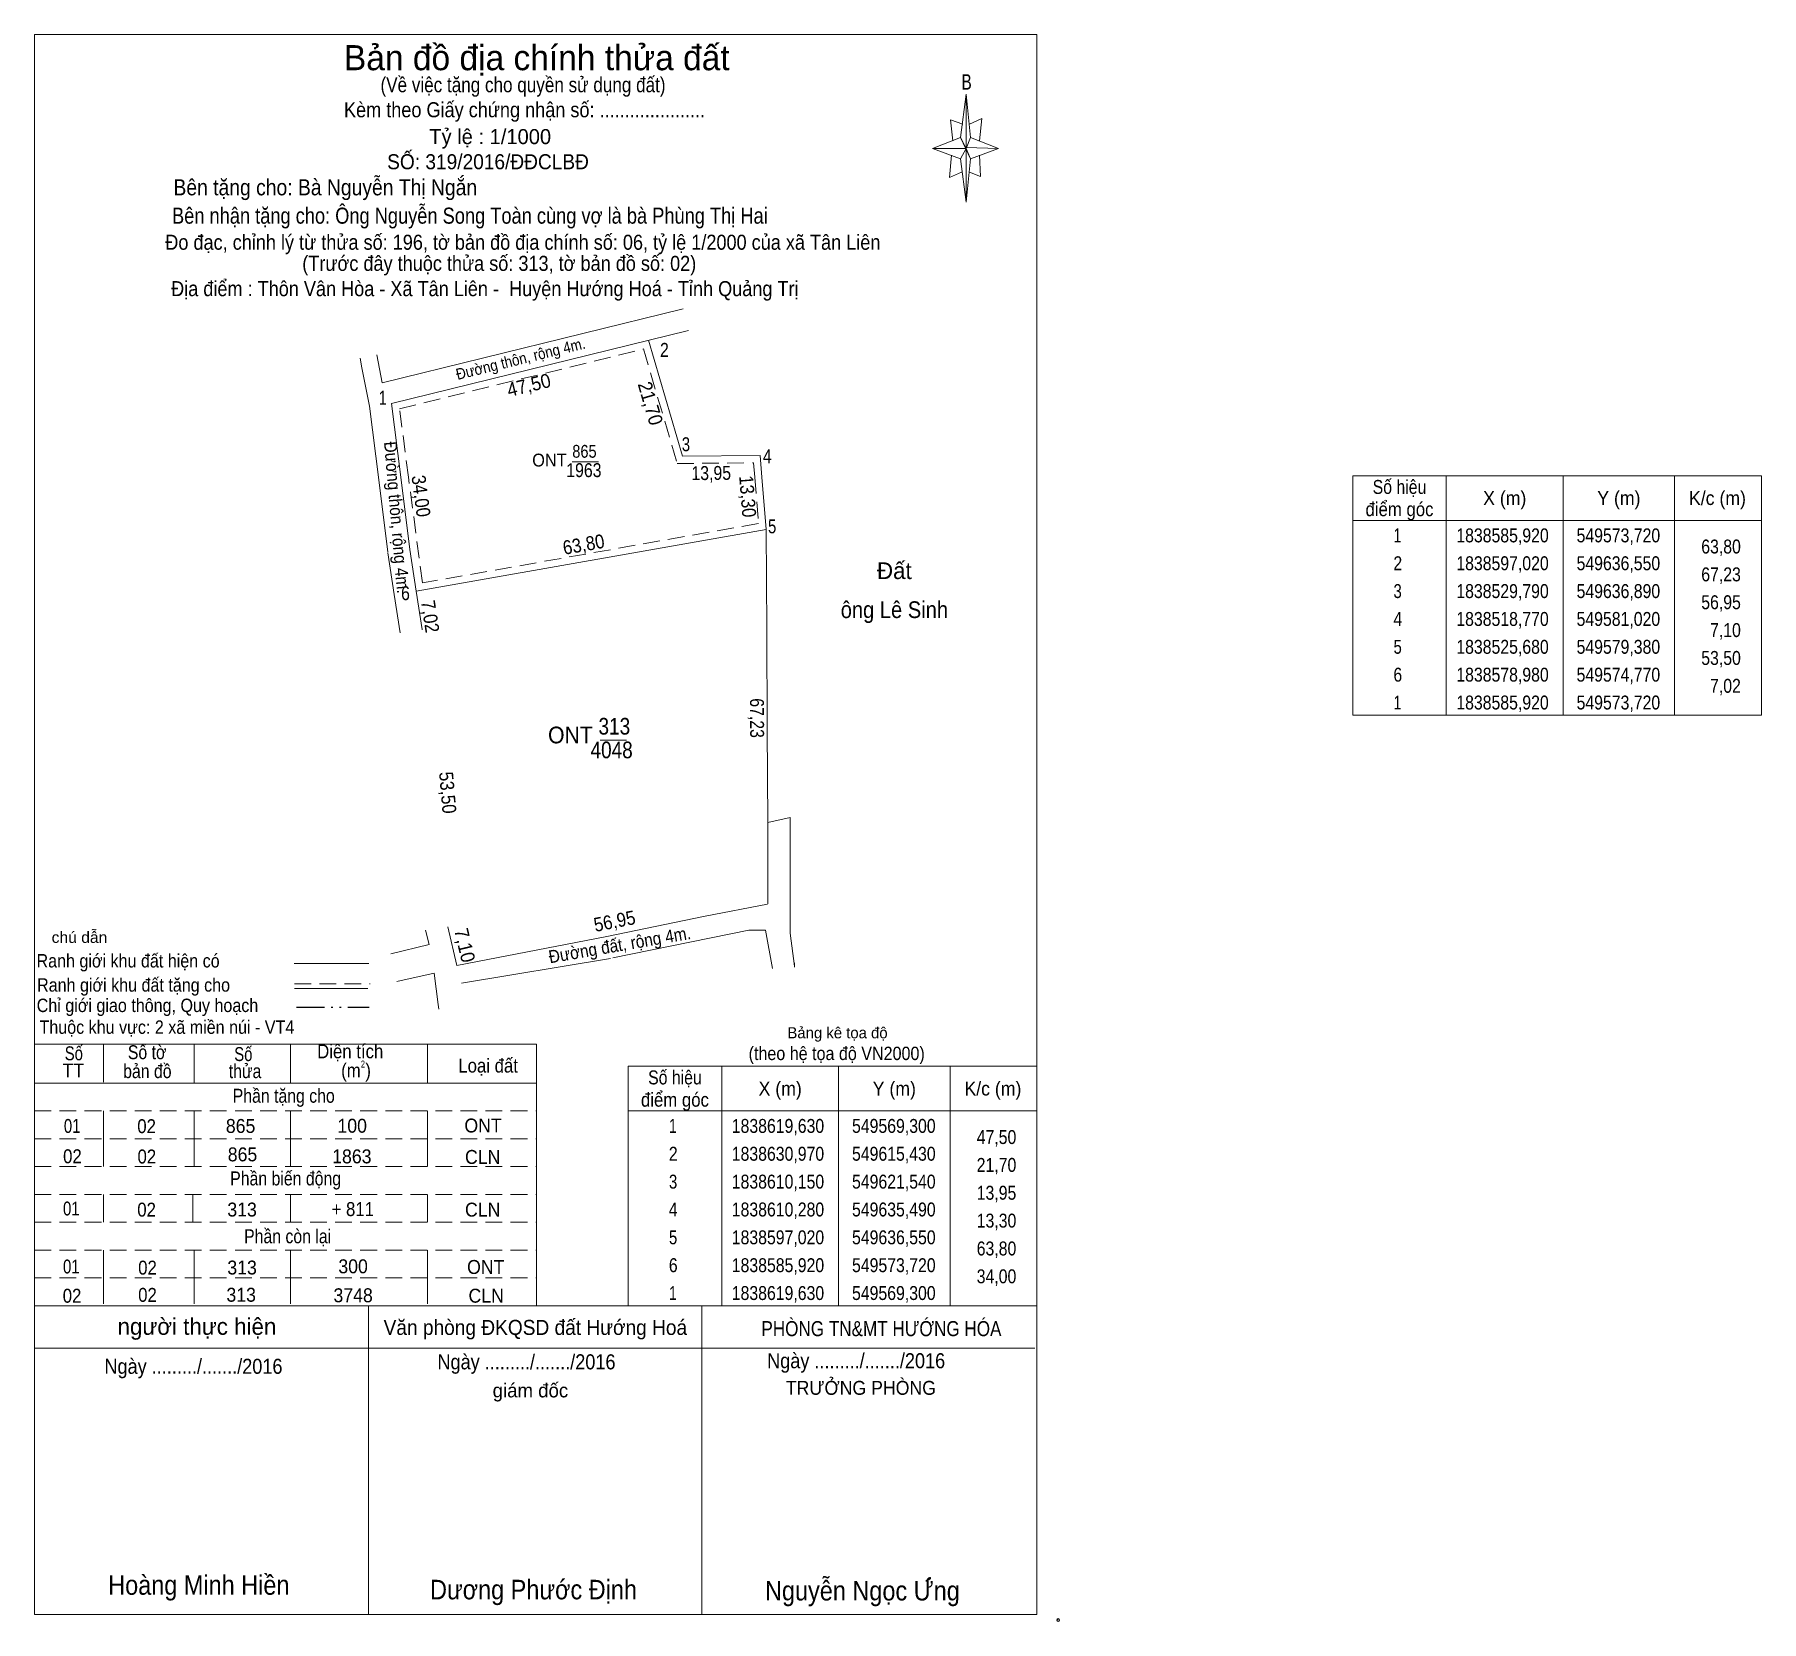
# Model space of a CAD drawing. Header units: metres. Extents: x 546685 to 549815, y 1838297 to 1838686.
# Drawn here: x 549505.2 to 549815.3, y 1838401 to 1838685.9 of the extents above; entities that cross this region are included whole.
import ezdxf
from ezdxf.enums import TextEntityAlignment as Align

# ---------------------------------------------------------------- set-up
doc = ezdxf.new("R2010")
doc.units = ezdxf.units.M
doc.header["$PDMODE"] = 32
doc.header["$PDSIZE"] = 0.5
for name, pattern in [('DASH_DOUBLE_DOT', [9.2, 5, -1.2, 0.3, -1.2, 0.3, -1.2]), ('DOTTED', [1.5, 0.3, -1.2]), ('MEDIUM_DASHED', [4.5, 3, -1.5])]:
    doc.linetypes.add(name, pattern=pattern)
for name, color, linetype, lineweight in [('1', 7, 'DOTTED', 13), ('14', 7, 'Continuous', 13), ('63', 7, 'Continuous', 13), ('7', 7, 'Continuous', 13)]:
    doc.layers.add(name, color=color, linetype=linetype, lineweight=lineweight)

msp = doc.modelspace()

# ---------------------------------------------------------------- texts
at = {"layer": '1', "width": 0.85}
msp.add_text('1963', height=2.5, dxfattribs=at).set_placement((549603.83, 1838606.41), align=Align.CENTER)
at = {"layer": '14'}
for s, width, p in [('865', 0.85, (549603.93, 1838609.89)), ('ONT', 0.95, (549597.635, 1838608.32))]:
    msp.add_text(s, height=2.3, dxfattribs=dict(at, width=width)).set_placement(p, align=Align.CENTER)
at = {"layer": '63'}
for s, width, p in [(' 2', 0.85, (549619.08, 1838628)), (' 1', 0.75, (549568.39, 1838619.41)), (' 3', 0.8, (549622.9, 1838611.06)), (' 4', 0.85, (549637.55, 1838608.91)), (' 5', 0.8, (549638.38, 1838596.33)), ('63,80', 0.85, (549811.59, 1838592.7)), ('67,23', 0.85, (549811.59, 1838587.7)), (' 6', 0.85, (549572.58, 1838584.32)), ('56,95', 0.85, (549811.59, 1838582.7)), ('7,10', 0.85, (549811.59, 1838577.7)), ('53,50', 0.85, (549811.59, 1838572.7)), ('7,02', 0.85, (549811.59, 1838567.7)), ('47,50', 0.85, (549681.48, 1838486.7)), ('21,70', 0.85, (549681.48, 1838481.7)), ('13,95', 0.85, (549681.48, 1838476.7)), ('13,30', 0.85, (549681.48, 1838471.7)), ('63,80', 0.85, (549681.48, 1838466.7)), ('34,00', 0.85, (549681.48, 1838461.7))]:
    msp.add_text(s, height=2.5, dxfattribs=dict(at, width=width)).set_placement(p, align=Align.RIGHT)
for s, height, rotation, width, p in [('47,50', 2.5, 13.811, 0.95, (549594.242, 1838621.709)), ('21,70', 2.5, 286.355, 0.95, (549614.585, 1838619.297)), ('Đường thôn, rộng 4m.', 2.3, 274.932, 0.9, (549569.107, 1838599.074)), ('13,95', 2.5, 0.534, 0.85, (549626.708, 1838605.894)), ('34,00', 2.5, 277.47, 0.9, (549573.353, 1838602.848)), ('13,30', 2.5, 274.57, 0.9, (549632.007, 1838602.845)), ('63,80', 2.5, 10.019, 0.9, (549603.993, 1838593.11)), ('7,02', 2.5, 278.603, 0.9, (549574.999, 1838581.212)), ('67,23', 2.5, 270.29, 0.85, (549633.678, 1838563.151)), ('53,50', 2.5, 274.943, 0.9, (549578.142, 1838549.663)), ('56,95', 2.5, 11.158, 0.9, (549609.578, 1838525.491)), ('7,10', 2.5, 283.351, 0.95, (549581.228, 1838522.084))]:
    msp.add_text(s, height=height, rotation=rotation, dxfattribs=dict(at, width=width)).set_placement(p, align=Align.CENTER)
for s, width, p in [('Số hiệu', 0.85, (549750.29, 1838603.4)), ('điểm góc', 0.9, (549750.29, 1838599.4)), ('X (m)', 0.95, (549769.19, 1838601.4)), ('Y (m)', 0.95, (549789.685, 1838601.4)), ('K/c (m)', 0.95, (549807.39, 1838601.4)), (' 1', 0.75, (549749.585, 1838594.7)), ('1838585,920', 0.85, (549768.79, 1838594.7)), ('549573,720', 0.85, (549789.595, 1838594.7)), (' 2', 0.85, (549749.59, 1838589.7)), ('1838597,020', 0.85, (549768.79, 1838589.7)), ('549636,550', 0.85, (549789.595, 1838589.7)), (' 3', 0.8, (549749.59, 1838584.7)), ('1838529,790', 0.85, (549768.79, 1838584.7)), ('549636,890', 0.85, (549789.595, 1838584.7)), (' 4', 0.85, (549749.585, 1838579.7)), ('1838518,770', 0.85, (549768.79, 1838579.7)), ('549581,020', 0.85, (549789.595, 1838579.7)), (' 5', 0.8, (549749.59, 1838574.7)), ('1838525,680', 0.85, (549768.79, 1838574.7)), ('549579,380', 0.85, (549789.595, 1838574.7)), (' 6', 0.85, (549749.59, 1838569.7)), ('1838578,980', 0.85, (549768.79, 1838569.7)), ('549574,770', 0.85, (549789.595, 1838569.7)), (' 1', 0.75, (549749.585, 1838564.7)), ('1838585,920', 0.85, (549768.79, 1838564.7)), ('549573,720', 0.85, (549789.595, 1838564.7)), ('Số hiệu', 0.85, (549620.18, 1838497.4)), ('X (m)', 0.95, (549639.08, 1838495.4)), ('Y (m)', 0.95, (549659.575, 1838495.4)), ('K/c (m)', 0.95, (549677.28, 1838495.4)), ('điểm góc', 0.9, (549620.18, 1838493.4)), (' 1', 0.75, (549619.475, 1838488.7)), ('1838619,630', 0.85, (549638.68, 1838488.7)), ('549569,300', 0.85, (549659.485, 1838488.7)), (' 2', 0.85, (549619.48, 1838483.7)), ('1838630,970', 0.85, (549638.68, 1838483.7)), ('549615,430', 0.85, (549659.485, 1838483.7)), (' 3', 0.8, (549619.48, 1838478.7)), ('1838610,150', 0.85, (549638.68, 1838478.7)), ('549621,540', 0.85, (549659.485, 1838478.7)), (' 4', 0.85, (549619.475, 1838473.7)), ('1838610,280', 0.85, (549638.68, 1838473.7)), ('549635,490', 0.85, (549659.485, 1838473.7)), (' 5', 0.8, (549619.48, 1838468.7)), ('1838597,020', 0.85, (549638.68, 1838468.7)), ('549636,550', 0.85, (549659.485, 1838468.7)), (' 6', 0.85, (549619.48, 1838463.7)), ('1838585,920', 0.85, (549638.68, 1838463.7)), ('549573,720', 0.85, (549659.485, 1838463.7)), (' 1', 0.75, (549619.475, 1838458.7)), ('1838619,630', 0.85, (549638.68, 1838458.7)), ('549569,300', 0.85, (549659.485, 1838458.7))]:
    msp.add_text(s, height=2.5, dxfattribs=dict(at, width=width)).set_placement(p, align=Align.CENTER)
at = {"layer": '7'}
for s, height, p in [('Bản đồ địa chính thửa đất', 4.5, (549595.375, 1838679.45)), ('Tỷ lệ : 1/1000', 2.7, (549587.005, 1838666.18)), ('Đất', 3, (549659.575, 1838588.11)), ('Bảng kê tọa độ', 2, (549649.375, 1838505.67)), ('người thực hiện', 3, (549534.345, 1838452.45)), ('giám đốc', 2.5, (549594.23, 1838441.22))]:
    msp.add_text(s, height=height, dxfattribs=at).set_placement(p, align=Align.CENTER)
for s, height, width, p in [('(Về việc tặng cho quyền sử dụng đất)', 2.7, 0.85, (549592.9, 1838675.49)), ('B', 2.755, 0.75, (549672.56, 1838675.97)), ('Kèm theo Giấy chứng nhận số: .....................', 2.7, 0.9, (549593.175, 1838671)), ('SỐ: 319/2016/ĐĐCLBĐ', 2.7, 0.95, (549586.615, 1838661.67)), ('Đo đạc, chỉnh lý từ thửa số: 196, tờ bản đồ địa chính số: 06, tỷ lệ 1/2000 của xã Tân Liên', 2.7, 0.9, (549592.87, 1838647.22)), ('(Trước đây thuộc thửa số: 313, tờ bản đồ số: 02)', 2.7, 0.9, (549588.63, 1838643.43)), ('Địa điểm : Thôn Vân Hòa - Xã Tân Liên -  Huyện Hướng Hoá - Tỉnh Quảng Trị ', 2.7, 0.9, (549586.495, 1838638.89)), ('ông Lê Sinh', 3, 0.9, (549659.585, 1838581.11)), ('ONT', 3, 0.95, (549601.415, 1838558.62)), ('313', 3, 0.85, (549609.295, 1838560.19)), ('4048', 3, 0.85, (549608.81, 1838555.94)), ('chú dẫn', 2, 1.05, (549513.25, 1838522.8)), ('Ranh giới khu đất hiện có ', 2.4, 0.9, (549522.38, 1838518.39)), ('Ranh giới khu đất tặng cho ', 2.4, 0.9, (549523.365, 1838514.05)), ('Chỉ giới giao thông, Quy hoạch', 2.4, 0.9, (549525.465, 1838510.39)), ('Thuộc khu vực: 2 xã miền núi - VT4', 2.4, 0.9, (549528.95, 1838506.48)), ('Số', 2.5, 0.8, (549512.235, 1838501.73)), ('Số tờ', 2.5, 0.85, (549525.395, 1838501.93)), ('Số', 2.5, 0.8, (549542.675, 1838501.59)), ('Diện tích', 2.5, 0.9, (549561.87, 1838502.09)), ('(theo hệ tọa độ VN2000)', 2.4, 0.9, (549649.225, 1838501.77)), ('TT', 2.5, 0.95, (549512.145, 1838498.65)), ('bản đồ', 2.5, 0.85, (549525.44, 1838498.53)), ('thửa', 2.5, 0.85, (549542.985, 1838498.53)), ('(m )', 2.5, 0.9, (549562.915, 1838498.67)), ('2', 1.25, 0.8, (549564.145, 1838500.43)), ('Loại đất', 2.5, 0.9, (549586.63, 1838499.53)), ('Phần tặng cho ', 2.5, 0.85, (549550.32, 1838494.11)), ('01', 2.5, 0.8, (549511.935, 1838488.69)), ('02', 2.5, 0.9, (549525.305, 1838488.65)), ('865', 2.5, 0.95, (549542.185, 1838488.69)), ('100', 2.5, 0.95, (549562.225, 1838488.73)), ('ONT', 2.5, 0.95, (549585.725, 1838488.77)), ('02', 2.5, 0.9, (549511.985, 1838483.25)), ('02', 2.5, 0.9, (549525.345, 1838483.21)), ('865', 2.5, 0.95, (549542.525, 1838483.59)), ('1863', 2.5, 0.95, (549562.16, 1838483.23)), ('CLN', 2.5, 0.95, (549585.655, 1838483.13)), ('Phần biến động', 2.5, 0.85, (549550.27, 1838479.27)), ('01', 2.5, 0.8, (549511.785, 1838473.87)), ('02', 2.5, 0.9, (549525.305, 1838473.67)), ('313', 2.5, 0.95, (549542.45, 1838473.69)), ('+ 811', 2.5, 0.9, (549562.325, 1838473.77)), ('CLN', 2.5, 0.95, (549585.655, 1838473.67)), ('Phần còn lại', 2.5, 0.85, (549550.63, 1838468.89)), ('01', 2.5, 0.8, (549511.785, 1838463.46)), ('02', 2.5, 0.9, (549525.465, 1838463.26)), ('313', 2.5, 0.95, (549542.45, 1838463.28)), ('300', 2.5, 0.95, (549562.385, 1838463.5)), ('ONT', 2.5, 0.95, (549586.205, 1838463.38)), ('02', 2.5, 0.9, (549511.915, 1838458.21)), ('02', 2.5, 0.9, (549525.465, 1838458.37)), ('313', 2.5, 0.95, (549542.29, 1838458.39)), ('3748', 2.5, 0.95, (549562.39, 1838458.3)), ('CLN', 2.5, 0.95, (549586.285, 1838458.22)), ('Văn phòng ĐKQSD đất Hướng Hoá', 2.7, 0.95, (549595.115, 1838452.43)), ('PHÒNG TN&MT HƯỚNG HÓA', 2.7, 0.85, (549657.26, 1838452.21)), ('Ngày ........./......./2016', 2.7, 0.9, (549533.72, 1838445.45)), ('Ngày ........./......./2016', 2.7, 0.9, (549593.52, 1838446.25)), ('Ngày ........./......./2016', 2.7, 0.9, (549652.72, 1838446.45)), ('TRƯỞNG PHÒNG', 2.5, 0.95, (549653.57, 1838441.68)), ('Hoàng Minh Hiền', 3.5, 0.9, (549534.685, 1838405.79)), ('Dương Phước Định', 3.5, 0.9, (549594.78, 1838404.97)), ('Nguyễn Ngọc Ưng', 3.5, 0.9, (549653.845, 1838404.77))]:
    msp.add_text(s, height=height, dxfattribs=dict(at, width=width)).set_placement(p, align=Align.CENTER)
for s, width, p in [('Bên tặng cho: Bà Nguyễn Thị Ngắn', 0.9, (549530.13, 1838656.99)), ('Bên nhận tặng cho: Ông Nguyễn Song Toàn cùng vợ là bà Phùng Thị Hai', 0.85, (549529.87, 1838651.9))]:
    msp.add_text(s, height=2.88, dxfattribs=dict(at, width=width)).set_placement(p)
at = {"layer": '7', "width": 0.9}
for s, height, rotation, p in [('Đường thôn, rộng 4m.', 2, 13.811, (549592.701, 1838626.685)), ('Đường đất, rộng 4m.', 2.3, 9.811, (549610.454, 1838521.327))]:
    msp.add_text(s, height=height, rotation=rotation, dxfattribs=at).set_placement(p, align=Align.CENTER)

# ---------------------------------------------------------------- hatches: boundary and pattern name
at = {"layer": '7'}
msp.add_hatch(color=256, dxfattribs=at).paths.add_polyline_path([(549666, 1838408.65), (549666.08, 1838408.71), (549666.1, 1838408.81), (549666.04, 1838408.87), (549665.96, 1838408.91), (549665.88, 1838408.87), (549665.8, 1838408.83), (549665.26, 1838408.23), (549665.4, 1838408.23)])

# ---------------------------------------------------------------- linework, layer by layer
at = {"layer": '1', "linetype": 'MEDIUM_DASHED'}
for points in [[(549572.33, 1838606.43), (549570.73, 1838618.65), (549614.54, 1838629.42), (549620.58, 1838608.85), (549634.3, 1838608.98), (549634.5, 1838606.43)], [(549634.5, 1838606.43), (549635.17, 1838598.08), (549574.82, 1838587.42), (549572.33, 1838606.43)]]:
    msp.add_lwpolyline(points, dxfattribs=at)
at = {"layer": '14'}
msp.add_line((549601.73, 1838609.15), (549606.45, 1838609.15), dxfattribs=at)
at = {"layer": '63'}
for p, q in [((549758.69, 1838606.65), (549758.69, 1838563.65)), ((549779.69, 1838606.65), (549779.69, 1838563.65)), ((549799.69, 1838606.65), (549799.69, 1838563.65)), ((549741.89, 1838598.65), (549815.29, 1838598.65)), ((549628.58, 1838500.65), (549628.58, 1838457.65)), ((549649.58, 1838500.65), (549649.58, 1838457.65)), ((549669.58, 1838500.65), (549669.58, 1838457.65)), ((549611.78, 1838492.65), (549685.18, 1838492.65))]:
    msp.add_line(p, q, dxfattribs=at)
for points in [[(549741.89, 1838606.65), (549815.29, 1838606.65), (549815.29, 1838563.65), (549741.89, 1838563.65)], [(549611.78, 1838500.65), (549685.18, 1838500.65), (549685.18, 1838457.65), (549611.78, 1838457.65)]]:
    msp.add_lwpolyline(points, close=True, dxfattribs=at)
at = {"layer": '7'}
for p, q in [((549671.46, 1838667.37), (549672.46, 1838675.17)), ((549673.26, 1838667.37), (549678.26, 1838665.37)), ((549671.46, 1838663.57), (549666.46, 1838665.37)), ((549674.86, 1838664.17), (549675.06, 1838660.37)), ((549673.26, 1838663.57), (549672.46, 1838655.77)), ((549675.06, 1838660.37), (549673.06, 1838661.17)), ((549567.6, 1838623.33), (549621.66, 1838636.62)), ((549569.3, 1838619.63), (549622.62, 1838632.74)), ((549615.43, 1838630.97), (549621.54, 1838610.15)), ((549563.98, 1838626), (549563.67, 1838627.74)), ((549567.6, 1838623.33), (549566.67, 1838628.33)), ((549565.33, 1838619.13), (549563.98, 1838626)), ((549565.33, 1838619.13), (549566.99, 1838605.93)), ((549635.49, 1838610.28), (549621.54, 1838610.15)), ((549566.99, 1838605.93), (549568.63, 1838592.91)), ((549636.55, 1838597.02), (549573.72, 1838585.92)), ((549569.76, 1838585.33), (549568.64, 1838592.82)), ((549573.72, 1838585.92), (549572.6, 1838593.41)), ((549570.81, 1838578.45), (549569.77, 1838585.32)), ((549606.76, 1838559.17), (549611.49, 1838559.17)), ((549636.88, 1838544.44), (549636.77, 1838561.25)), ((549640.88, 1838545.3), (549636.88, 1838544.44)), ((549636.89, 1838529.79), (549636.88, 1838544.44)), ((549640.88, 1838524.55), (549640.88, 1838545.3)), ((549575.41, 1838525.1), (549576.03, 1838522.51)), ((549579.38, 1838525.68), (549581.02, 1838518.77)), ((549640.88, 1838524.55), (549641.66, 1838518.61)), ((549569.18, 1838520.85), (549576.03, 1838522.51)), ((549607.97, 1838523.94), (549581.02, 1838518.77)), ((549551.78, 1838519.12), (549565.22, 1838519.12)), ((549608.62, 1838519.99), (549581.87, 1838515.56)), ((549641.67, 1838518.46), (549641.62, 1838519.21)), ((549570.25, 1838515.87), (549576.95, 1838517.35)), ((549576.95, 1838517.35), (549577.67, 1838511.72)), ((549551.86, 1838514.63), (549565.02, 1838514.63)), ((549577.67, 1838511.72), (549577.77, 1838510.91)), ((549505.18, 1838504.65), (549595.34, 1838504.65)), ((549517.54, 1838504.65), (549517.54, 1838497.81)), ((549533.82, 1838504.65), (549533.82, 1838497.65)), ((549551.14, 1838504.65), (549551.14, 1838497.65)), ((549575.74, 1838504.65), (549575.74, 1838497.65)), ((549595.34, 1838504.65), (549595.34, 1838457.65)), ((549505.18, 1838497.65), (549595.34, 1838497.65)), ((549517.54, 1838492.65), (549517.54, 1838482.65)), ((549533.82, 1838492.65), (549533.82, 1838482.65)), ((549551.14, 1838492.65), (549551.14, 1838482.65)), ((549575.74, 1838492.65), (549575.74, 1838482.65)), ((549517.54, 1838477.65), (549517.54, 1838472.65)), ((549533.62, 1838477.65), (549533.62, 1838472.65)), ((549551.14, 1838477.65), (549551.14, 1838472.65)), ((549575.74, 1838477.65), (549575.74, 1838472.65)), ((549517.54, 1838467.65), (549517.54, 1838458.01)), ((549533.82, 1838467.65), (549533.82, 1838458.01)), ((549551.14, 1838467.65), (549551.14, 1838458.01)), ((549575.74, 1838467.65), (549575.74, 1838458.01)), ((549505.18, 1838457.65), (549685.18, 1838457.65)), ((549565.18, 1838457.65), (549565.18, 1838402.25)), ((549624.98, 1838457.65), (549624.98, 1838402.25)), ((549505.18, 1838450.05), (549684.78, 1838450.05))]:
    msp.add_line(p, q, dxfattribs=at)
at = {"layer": '7', "linetype": 'MEDIUM_DASHED'}
for p, q in [((549551.86, 1838515.43), (549565.44, 1838515.43)), ((549505.18, 1838492.65), (549595.34, 1838492.65)), ((549505.18, 1838487.65), (549595.34, 1838487.65)), ((549505.18, 1838482.65), (549595.34, 1838482.65)), ((549505.18, 1838477.65), (549595.34, 1838477.65)), ((549505.18, 1838472.65), (549595.34, 1838472.65)), ((549505.18, 1838467.65), (549595.34, 1838467.65)), ((549505.18, 1838462.65), (549595.34, 1838462.65))]:
    msp.add_line(p, q, dxfattribs=at)
at = {"layer": '7', "linetype": 'DASH_DOUBLE_DOT', "lineweight": 25}
msp.add_line((549552.22, 1838511.28), (549565.3, 1838511.28), dxfattribs=at)
at = {"layer": '7'}
for points in [[(549505.18, 1838685.85), (549685.18, 1838685.85), (549685.18, 1838402.25), (549505.18, 1838402.25)], [(549672.46, 1838675.17), (549673.26, 1838667.37), (549672.46, 1838665.37)], [(549672.46, 1838665.37), (549666.46, 1838665.37), (549671.46, 1838667.37), (549673.26, 1838663.57), (549678.26, 1838665.37), (549672.46, 1838665.57)], [(549672.46, 1838665.37), (549672.46, 1838655.77), (549671.46, 1838663.57)], [(549666, 1838408.65), (549666.08, 1838408.71), (549666.1, 1838408.81), (549666.04, 1838408.87), (549665.96, 1838408.91), (549665.88, 1838408.87), (549665.8, 1838408.83), (549665.26, 1838408.23), (549665.4, 1838408.23)]]:
    msp.add_lwpolyline(points, close=True, dxfattribs=at)
for points in [[(549671.86, 1838669.77), (549669.66, 1838670.57), (549670.06, 1838666.77)], [(549673.06, 1838669.77), (549675.26, 1838670.77), (549674.86, 1838666.77)], [(549672.46, 1838665.37), (549671.46, 1838667.37), (549666.46, 1838665.37)], [(549669.86, 1838664.17), (549669.46, 1838660.17), (549671.66, 1838661.17)], [(549672.46, 1838665.37), (549673.26, 1838663.57), (549678.26, 1838665.37)], [(549563.98, 1838626), (549563.67, 1838627.74), (549563.98, 1838626)], [(549563.67, 1838627.74), (549563.98, 1838626), (549563.67, 1838627.74)], [(549569.3, 1838619.63), (549570.96, 1838606.43), (549572.6, 1838593.41)], [(549635.49, 1838610.28), (549635.8, 1838606.43), (549636.55, 1838597.02)], [(549636.77, 1838561.25), (549636.66, 1838579.05), (549636.55, 1838597.02)], [(549574.77, 1838578.98), (549574.76, 1838579.05), (549573.72, 1838585.92)], [(549607.97, 1838523.94), (549625.62, 1838527.57), (549636.82, 1838529.78)], [(549609.04, 1838520.09), (549633.43, 1838525.09), (549636.43, 1838525.1), (549637.68, 1838518.21)]]:
    msp.add_lwpolyline(points, dxfattribs=at)
msp.add_point((549688.98, 1838401.25), dxfattribs=at)

msp.set_redraw_order([(e.dxf.handle, doc.entitydb.next_handle()) for e in msp.query("TEXT MTEXT ATTDEF DIMENSION ARC_DIMENSION")])  # texts and dimensions are drawn at this point

doc.saveas('drawing.dxf')
